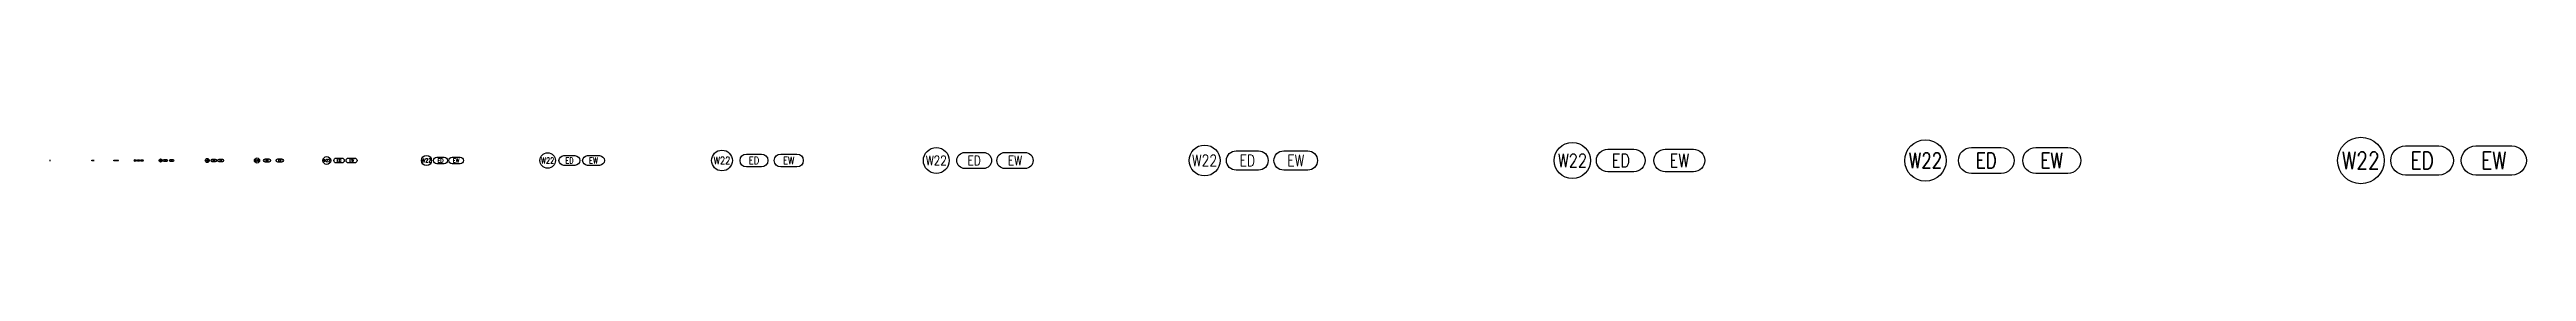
# Model space of a CAD drawing. Header units: millimetres. Extents: x 20588 to 267277, y 8853 to 162867.
# Drawn here: x 20599 to 150783, y 54703 to 57153 of the extents above; entities that cross this region are included whole.
import ezdxf

# ---------------------------------------------------------------- set-up
doc = ezdxf.new("R2010")
doc.units = ezdxf.units.MM
doc.header["$MEASUREMENT"] = 0
doc.layers.add('Ano_Tag_Door & Window', color=95, linetype='Continuous')
doc.styles.add('Jwalant', font='romans.shx', dxfattribs={"width": 0.8})

msp = doc.modelspace()

# ---------------------------------------------------------------- linework, layer by layer
at = {"layer": 'Ano_Tag_Door & Window'}
for points in [[(29154.6, 55859.9, -1), (29154.6, 55995.9), (29311.2, 55995.9, -1), (29311.2, 55859.9)], [(29512.4, 55859.9, -1), (29512.4, 55995.9), (29681.2, 55995.9, -1), (29681.2, 55859.9)], [(31934.7, 55842.9, -1), (31934.7, 56012.9), (32130.5, 56012.9, -1), (32130.5, 55842.9)], [(32591.2, 55842.9, -1), (32591.2, 56012.9), (32802.2, 56012.9, -1), (32802.2, 55842.9)], [(35668.9, 55800.4, -1), (35668.9, 56055.4), (35962.5, 56055.4, -1), (35962.5, 55800.4)], [(36315.2, 55800.4, -1), (36315.2, 56055.4), (36631.7, 56055.4, -1), (36631.7, 55800.4)], [(40953.3, 55757.9, -1), (40953.3, 56097.9), (41344.8, 56097.9, -1), (41344.8, 55757.9)], [(41760, 55757.9, -1), (41760, 56097.9), (42181.9, 56097.9, -1), (42181.9, 55757.9)], [(47628.3, 55672.9, -1), (47628.3, 56182.9), (48215.4, 56182.9, -1), (48215.4, 55672.9)], [(48873.3, 55672.9, -1), (48873.3, 56182.9), (49506.2, 56182.9, -1), (49506.2, 55672.9)], [(57229.9, 55587.9, -1), (57229.9, 56267.9), (58012.8, 56267.9, -1), (58012.8, 55587.9)], [(59031.1, 55587.9, -1), (59031.1, 56267.9), (59874.9, 56267.9, -1), (59874.9, 55587.9)], [(68707.8, 55502.9, -1), (68707.8, 56352.9), (69686.3, 56352.9, -1), (69686.3, 55502.9)], [(70814.2, 55502.9, -1), (70814.2, 56352.9), (71869, 56352.9, -1), (71869, 55502.9)], [(82965.5, 55417.9, -1), (82965.5, 56437.9), (84139.8, 56437.9, -1), (84139.8, 55417.9)], [(85463.8, 55417.9, -1), (85463.8, 56437.9), (86729.5, 56437.9, -1), (86729.5, 55417.9)], [(102496.3, 55332.9, -1), (102496.3, 56522.9), (103866.3, 56522.9, -1), (103866.3, 55332.9)], [(105520.5, 55332.9, -1), (105520.5, 56522.9), (106997.2, 56522.9, -1), (106997.2, 55332.9)], [(121607.4, 55247.9, -1), (121607.4, 56607.9), (123173.1, 56607.9, -1), (123173.1, 55247.9)], [(124989.9, 55247.9, -1), (124989.9, 56607.9), (126677.5, 56607.9, -1), (126677.5, 55247.9)], [(144417.2, 55162.9, -1), (144417.2, 56692.9), (146178.6, 56692.9, -1), (146178.6, 55162.9)], [(148119.3, 55162.9, -1), (148119.3, 56692.9), (150017.9, 56692.9, -1), (150017.9, 55162.9)], [(20615.6, 55924.5, -1), (20615.6, 55931.3), (20623.4, 55931.3, -1), (20623.4, 55924.5)], [(20633.8, 55924.5, -1), (20633.8, 55931.3), (20642.2, 55931.3, -1), (20642.2, 55924.5)], [(22862.4, 55919.4, -1), (22862.4, 55936.4), (22881.9, 55936.4, -1), (22881.9, 55919.4)], [(22906, 55919.4, -1), (22906, 55936.4), (22927.1, 55936.4, -1), (22927.1, 55919.4)], [(24070.6, 55910.9, -1), (24070.6, 55944.9), (24109.8, 55944.9, -1), (24109.8, 55910.9)], [(24158, 55910.9, -1), (24158, 55944.9), (24200.2, 55944.9, -1), (24200.2, 55910.9)], [(25233.5, 55893.9, -1), (25233.5, 55961.9), (25311.8, 55961.9, -1), (25311.8, 55893.9)], [(25414.2, 55893.9, -1), (25414.2, 55961.9), (25498.6, 55961.9, -1), (25498.6, 55893.9)], [(26629.8, 55876.9, -1), (26629.8, 55978.9), (26747.2, 55978.9, -1), (26747.2, 55876.9)], [(26953.7, 55876.9, -1), (26953.7, 55978.9), (27080.2, 55978.9, -1), (27080.2, 55876.9)]]:
    msp.add_lwpolyline(points, format="xyb", close=True, dxfattribs=at)
for centre, radius in [((25093.3, 55927.9), 52), ((26437.9, 55927.9), 80), ((28887.9, 55927.9), 105), ((31503, 55927.9), 135), ((35170.4, 55927.9), 205), ((40411.3, 55927.9), 270), ((46780.1, 55927.9), 410), ((55941.7, 55927.9), 545), ((67205.7, 55927.9), 680), ((81310.1, 55927.9), 815), ((100637.5, 55927.9), 955), ((119194.5, 55927.9), 1090), ((142083.3, 55927.9), 1225), ((20604.1, 55927.9), 5.5), ((22828.8, 55927.9), 15), ((24002.7, 55927.9), 26)]:
    msp.add_circle(centre, radius, dxfattribs=at)

# ---------------------------------------------------------------- texts
at = {"layer": 'Ano_Tag_Door & Window', "attachment_point": 5, "style": 'Jwalant'}
for s, width, insert, char_height in [('W22', 525.107, (35170.4, 55927.9), 150), ('ED', 525.107, (35815.7, 55927.9), 150), ('EW', 525.107, (36473.5, 55927.9), 150), ('W22', 700.143, (40411.3, 55927.9), 200), ('ED', 466.762, (41149.1, 55927.9), 200), ('EW', 466.762, (41970.9, 55927.9), 200), ('W22', 1050.214, (46780.1, 55927.9), 300), ('ED', 700.143, (47921.8, 55927.9), 300), ('EW', 700.143, (49189.8, 55927.9), 300), ('W22', 1400.286, (55941.7, 55927.9), 400), ('ED', 567.81, (57621.3, 55927.9), 400), ('EW', 628.762, (59453, 55927.9), 400), ('W22', 1750.357, (67205.7, 55927.9), 500), ('ED', 1166.905, (69197.1, 55927.9), 500), ('EW', 785.952, (71341.6, 55927.9), 500), ('W22', 2100.429, (81310.1, 55927.9), 600), ('ED', 851.714, (83552.6, 55927.9), 600), ('EW', 1400.286, (86096.7, 55927.9), 600), ('W22', 6315.714, (100637.5, 55927.9), 700), ('ED', 1633.667, (103181.3, 55927.9), 700), ('EW', 1633.667, (106258.9, 55927.9), 700), ('W22', 6315.714, (119194.5, 55927.9), 800), ('ED', 1867.048, (122390.2, 55927.9), 800), ('EW', 1867.048, (125833.7, 55927.9), 800), ('W22', 6315.714, (142083.3, 55927.9), 900), ('ED', 2100.429, (145297.9, 55927.9), 900), ('EW', 2100.429, (149068.6, 55927.9), 900), ('W22', 9.335, (20604.1, 55927.9), 4), ('ED', 9.335, (20619.5, 55927.9), 4), ('EW', 9.335, (20638, 55927.9), 4), ('W22', 23.338, (22828.8, 55927.9), 10), ('ED', 23.338, (22872.2, 55927.9), 10), ('EW', 23.338, (22916.6, 55927.9), 10), ('W22', 46.676, (24002.7, 55927.9), 20), ('ED', 46.676, (24090.2, 55927.9), 20), ('EW', 46.676, (24179.1, 55927.9), 20), ('W22', 93.352, (25093.3, 55927.9), 40), ('ED', 93.352, (25272.6, 55927.9), 40), ('EW', 93.352, (25456.4, 55927.9), 40), ('W22', 525.107, (26437.9, 55927.9), 60), ('ED', 140.029, (26688.5, 55927.9), 60), ('EW', 140.029, (27016.9, 55927.9), 60), ('W22', 525.107, (28887.9, 55927.9), 80), ('ED', 113.562, (29232.9, 55927.9), 80), ('EW', 125.752, (29596.8, 55927.9), 80), ('W22', 525.107, (31503, 55927.9), 100), ('ED', 525.107, (32032.6, 55927.9), 100), ('EW', 525.107, (32696.7, 55927.9), 100)]:
    msp.add_mtext_dynamic_manual_height_columns(s, width=width, gutter_width=1, heights=[0], dxfattribs=dict(at, insert=insert, char_height=char_height))

doc.saveas('drawing.dxf')
